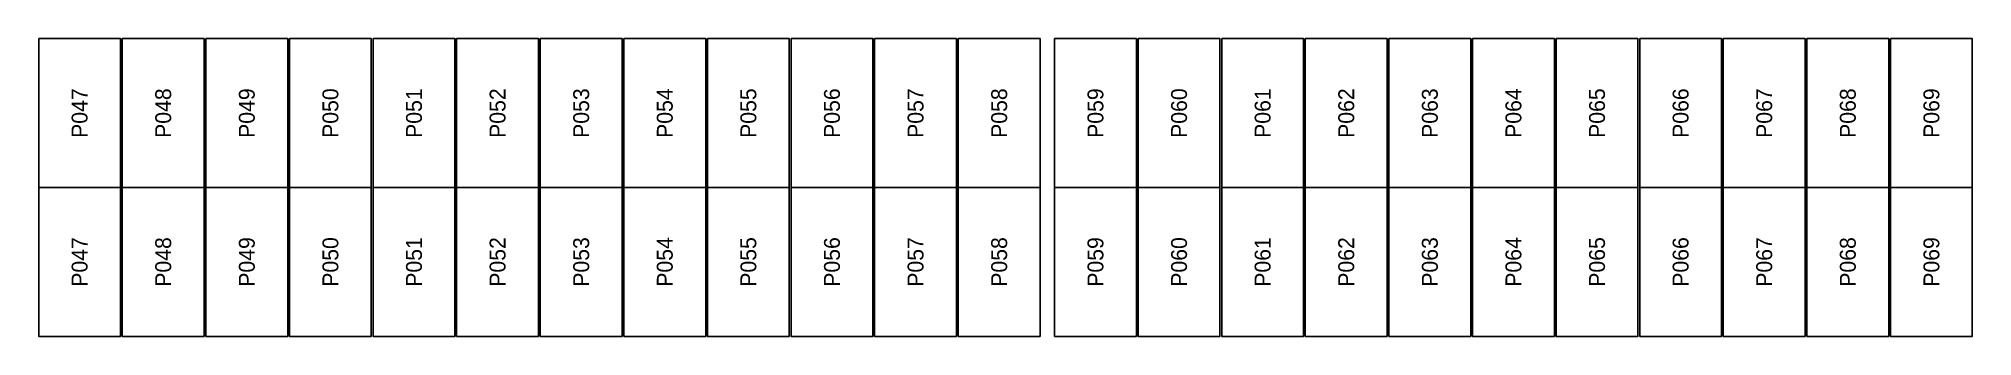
# Model space of a CAD drawing. Extents: x 296295 to 296770, y 651564 to 652121.
# Drawn here: x 296562.13 to 296588.92, y 651751.02 to 651755.14 of the extents above; entities that cross this region are included whole.
import ezdxf
from ezdxf.enums import TextEntityAlignment as Align

# ---------------------------------------------------------------- set-up
doc = ezdxf.new("R2010")
doc.units = 0

msp = doc.modelspace()

# ---------------------------------------------------------------- texts
at = {"layer": 'PANEL_POSITION'}
for s, p in [('P047', (296562.698, 651754.109)), ('P048', (296563.856, 651754.109)), ('P049', (296565.014, 651754.109)), ('P050', (296566.172, 651754.109)), ('P051', (296567.33, 651754.109)), ('P052', (296568.488, 651754.109)), ('P053', (296569.646, 651754.109)), ('P054', (296570.804, 651754.109)), ('P055', (296571.962, 651754.109)), ('P056', (296573.12, 651754.109)), ('P057', (296574.278, 651754.109)), ('P058', (296575.436, 651754.109)), ('P059', (296576.77, 651754.109)), ('P060', (296577.928, 651754.109)), ('P061', (296579.086, 651754.109)), ('P062', (296580.244, 651754.109)), ('P063', (296581.402, 651754.109)), ('P064', (296582.56, 651754.109)), ('P065', (296583.718, 651754.109)), ('P066', (296584.876, 651754.109)), ('P067', (296586.034, 651754.109)), ('P068', (296587.192, 651754.109)), ('P069', (296588.35, 651754.109)), ('P047', (296562.698, 651752.046)), ('P048', (296563.856, 651752.046)), ('P049', (296565.014, 651752.046)), ('P050', (296566.172, 651752.046)), ('P051', (296567.33, 651752.046)), ('P052', (296568.488, 651752.046)), ('P053', (296569.646, 651752.046)), ('P054', (296570.804, 651752.046)), ('P055', (296571.962, 651752.046)), ('P056', (296573.12, 651752.046)), ('P057', (296574.278, 651752.046)), ('P058', (296575.436, 651752.046)), ('P059', (296576.77, 651752.046)), ('P060', (296577.928, 651752.046)), ('P061', (296579.086, 651752.046)), ('P062', (296580.244, 651752.046)), ('P063', (296581.402, 651752.046)), ('P064', (296582.56, 651752.046)), ('P065', (296583.718, 651752.046)), ('P066', (296584.876, 651752.046)), ('P067', (296586.034, 651752.046)), ('P068', (296587.192, 651752.046)), ('P069', (296588.35, 651752.046))]:
    msp.add_text(s, height=0.22, rotation=90, dxfattribs=at).set_placement(p, align=Align.MIDDLE_CENTER)

# ---------------------------------------------------------------- linework, layer by layer
at = {"layer": 'PANELS_MASTER'}
for points in [[(296562.131, 651755.141), (296563.265, 651755.141), (296563.265, 651753.078), (296562.131, 651753.078)], [(296563.289, 651755.141), (296564.423, 651755.141), (296564.423, 651753.078), (296563.289, 651753.078)], [(296564.447, 651755.141), (296565.581, 651755.141), (296565.581, 651753.078), (296564.447, 651753.078)], [(296565.605, 651755.141), (296566.739, 651755.141), (296566.739, 651753.078), (296565.605, 651753.078)], [(296566.763, 651755.141), (296567.897, 651755.141), (296567.897, 651753.078), (296566.763, 651753.078)], [(296567.921, 651755.141), (296569.055, 651755.141), (296569.055, 651753.078), (296567.921, 651753.078)], [(296569.079, 651755.141), (296570.213, 651755.141), (296570.213, 651753.078), (296569.079, 651753.078)], [(296570.237, 651755.141), (296571.371, 651755.141), (296571.371, 651753.078), (296570.237, 651753.078)], [(296571.395, 651755.141), (296572.529, 651755.141), (296572.529, 651753.078), (296571.395, 651753.078)], [(296572.553, 651755.141), (296573.687, 651755.141), (296573.687, 651753.078), (296572.553, 651753.078)], [(296573.711, 651755.141), (296574.845, 651755.141), (296574.845, 651753.078), (296573.711, 651753.078)], [(296574.869, 651755.141), (296576.003, 651755.141), (296576.003, 651753.078), (296574.869, 651753.078)], [(296576.203, 651755.141), (296577.337, 651755.141), (296577.337, 651753.078), (296576.203, 651753.078)], [(296577.361, 651755.141), (296578.495, 651755.141), (296578.495, 651753.078), (296577.361, 651753.078)], [(296578.519, 651755.141), (296579.653, 651755.141), (296579.653, 651753.078), (296578.519, 651753.078)], [(296579.677, 651755.141), (296580.811, 651755.141), (296580.811, 651753.078), (296579.677, 651753.078)], [(296580.835, 651755.141), (296581.969, 651755.141), (296581.969, 651753.078), (296580.835, 651753.078)], [(296581.993, 651755.141), (296583.127, 651755.141), (296583.127, 651753.078), (296581.993, 651753.078)], [(296583.151, 651755.141), (296584.285, 651755.141), (296584.285, 651753.078), (296583.151, 651753.078)], [(296584.309, 651755.141), (296585.443, 651755.141), (296585.443, 651753.078), (296584.309, 651753.078)], [(296585.467, 651755.141), (296586.601, 651755.141), (296586.601, 651753.078), (296585.467, 651753.078)], [(296586.625, 651755.141), (296587.759, 651755.141), (296587.759, 651753.078), (296586.625, 651753.078)], [(296587.783, 651755.141), (296588.917, 651755.141), (296588.917, 651753.078), (296587.783, 651753.078)], [(296562.131, 651753.078), (296563.265, 651753.078), (296563.265, 651751.015), (296562.131, 651751.015)], [(296563.289, 651753.078), (296564.423, 651753.078), (296564.423, 651751.015), (296563.289, 651751.015)], [(296564.447, 651753.078), (296565.581, 651753.078), (296565.581, 651751.015), (296564.447, 651751.015)], [(296565.605, 651753.078), (296566.739, 651753.078), (296566.739, 651751.015), (296565.605, 651751.015)], [(296566.763, 651753.078), (296567.897, 651753.078), (296567.897, 651751.015), (296566.763, 651751.015)], [(296567.921, 651753.078), (296569.055, 651753.078), (296569.055, 651751.015), (296567.921, 651751.015)], [(296569.079, 651753.078), (296570.213, 651753.078), (296570.213, 651751.015), (296569.079, 651751.015)], [(296570.237, 651753.078), (296571.371, 651753.078), (296571.371, 651751.015), (296570.237, 651751.015)], [(296571.395, 651753.078), (296572.529, 651753.078), (296572.529, 651751.015), (296571.395, 651751.015)], [(296572.553, 651753.078), (296573.687, 651753.078), (296573.687, 651751.015), (296572.553, 651751.015)], [(296573.711, 651753.078), (296574.845, 651753.078), (296574.845, 651751.015), (296573.711, 651751.015)], [(296574.869, 651753.078), (296576.003, 651753.078), (296576.003, 651751.015), (296574.869, 651751.015)], [(296576.203, 651753.078), (296577.337, 651753.078), (296577.337, 651751.015), (296576.203, 651751.015)], [(296577.361, 651753.078), (296578.495, 651753.078), (296578.495, 651751.015), (296577.361, 651751.015)], [(296578.519, 651753.078), (296579.653, 651753.078), (296579.653, 651751.015), (296578.519, 651751.015)], [(296579.677, 651753.078), (296580.811, 651753.078), (296580.811, 651751.015), (296579.677, 651751.015)], [(296580.835, 651753.078), (296581.969, 651753.078), (296581.969, 651751.015), (296580.835, 651751.015)], [(296581.993, 651753.078), (296583.127, 651753.078), (296583.127, 651751.015), (296581.993, 651751.015)], [(296583.151, 651753.078), (296584.285, 651753.078), (296584.285, 651751.015), (296583.151, 651751.015)], [(296584.309, 651753.078), (296585.443, 651753.078), (296585.443, 651751.015), (296584.309, 651751.015)], [(296585.467, 651753.078), (296586.601, 651753.078), (296586.601, 651751.015), (296585.467, 651751.015)], [(296586.625, 651753.078), (296587.759, 651753.078), (296587.759, 651751.015), (296586.625, 651751.015)], [(296587.783, 651753.078), (296588.917, 651753.078), (296588.917, 651751.015), (296587.783, 651751.015)]]:
    msp.add_lwpolyline(points, close=True, dxfattribs=at)

msp.set_redraw_order([(e.dxf.handle, doc.entitydb.next_handle()) for e in msp.query("TEXT MTEXT ATTDEF DIMENSION ARC_DIMENSION")])  # texts and dimensions are drawn at this point

doc.saveas('drawing.dxf')
